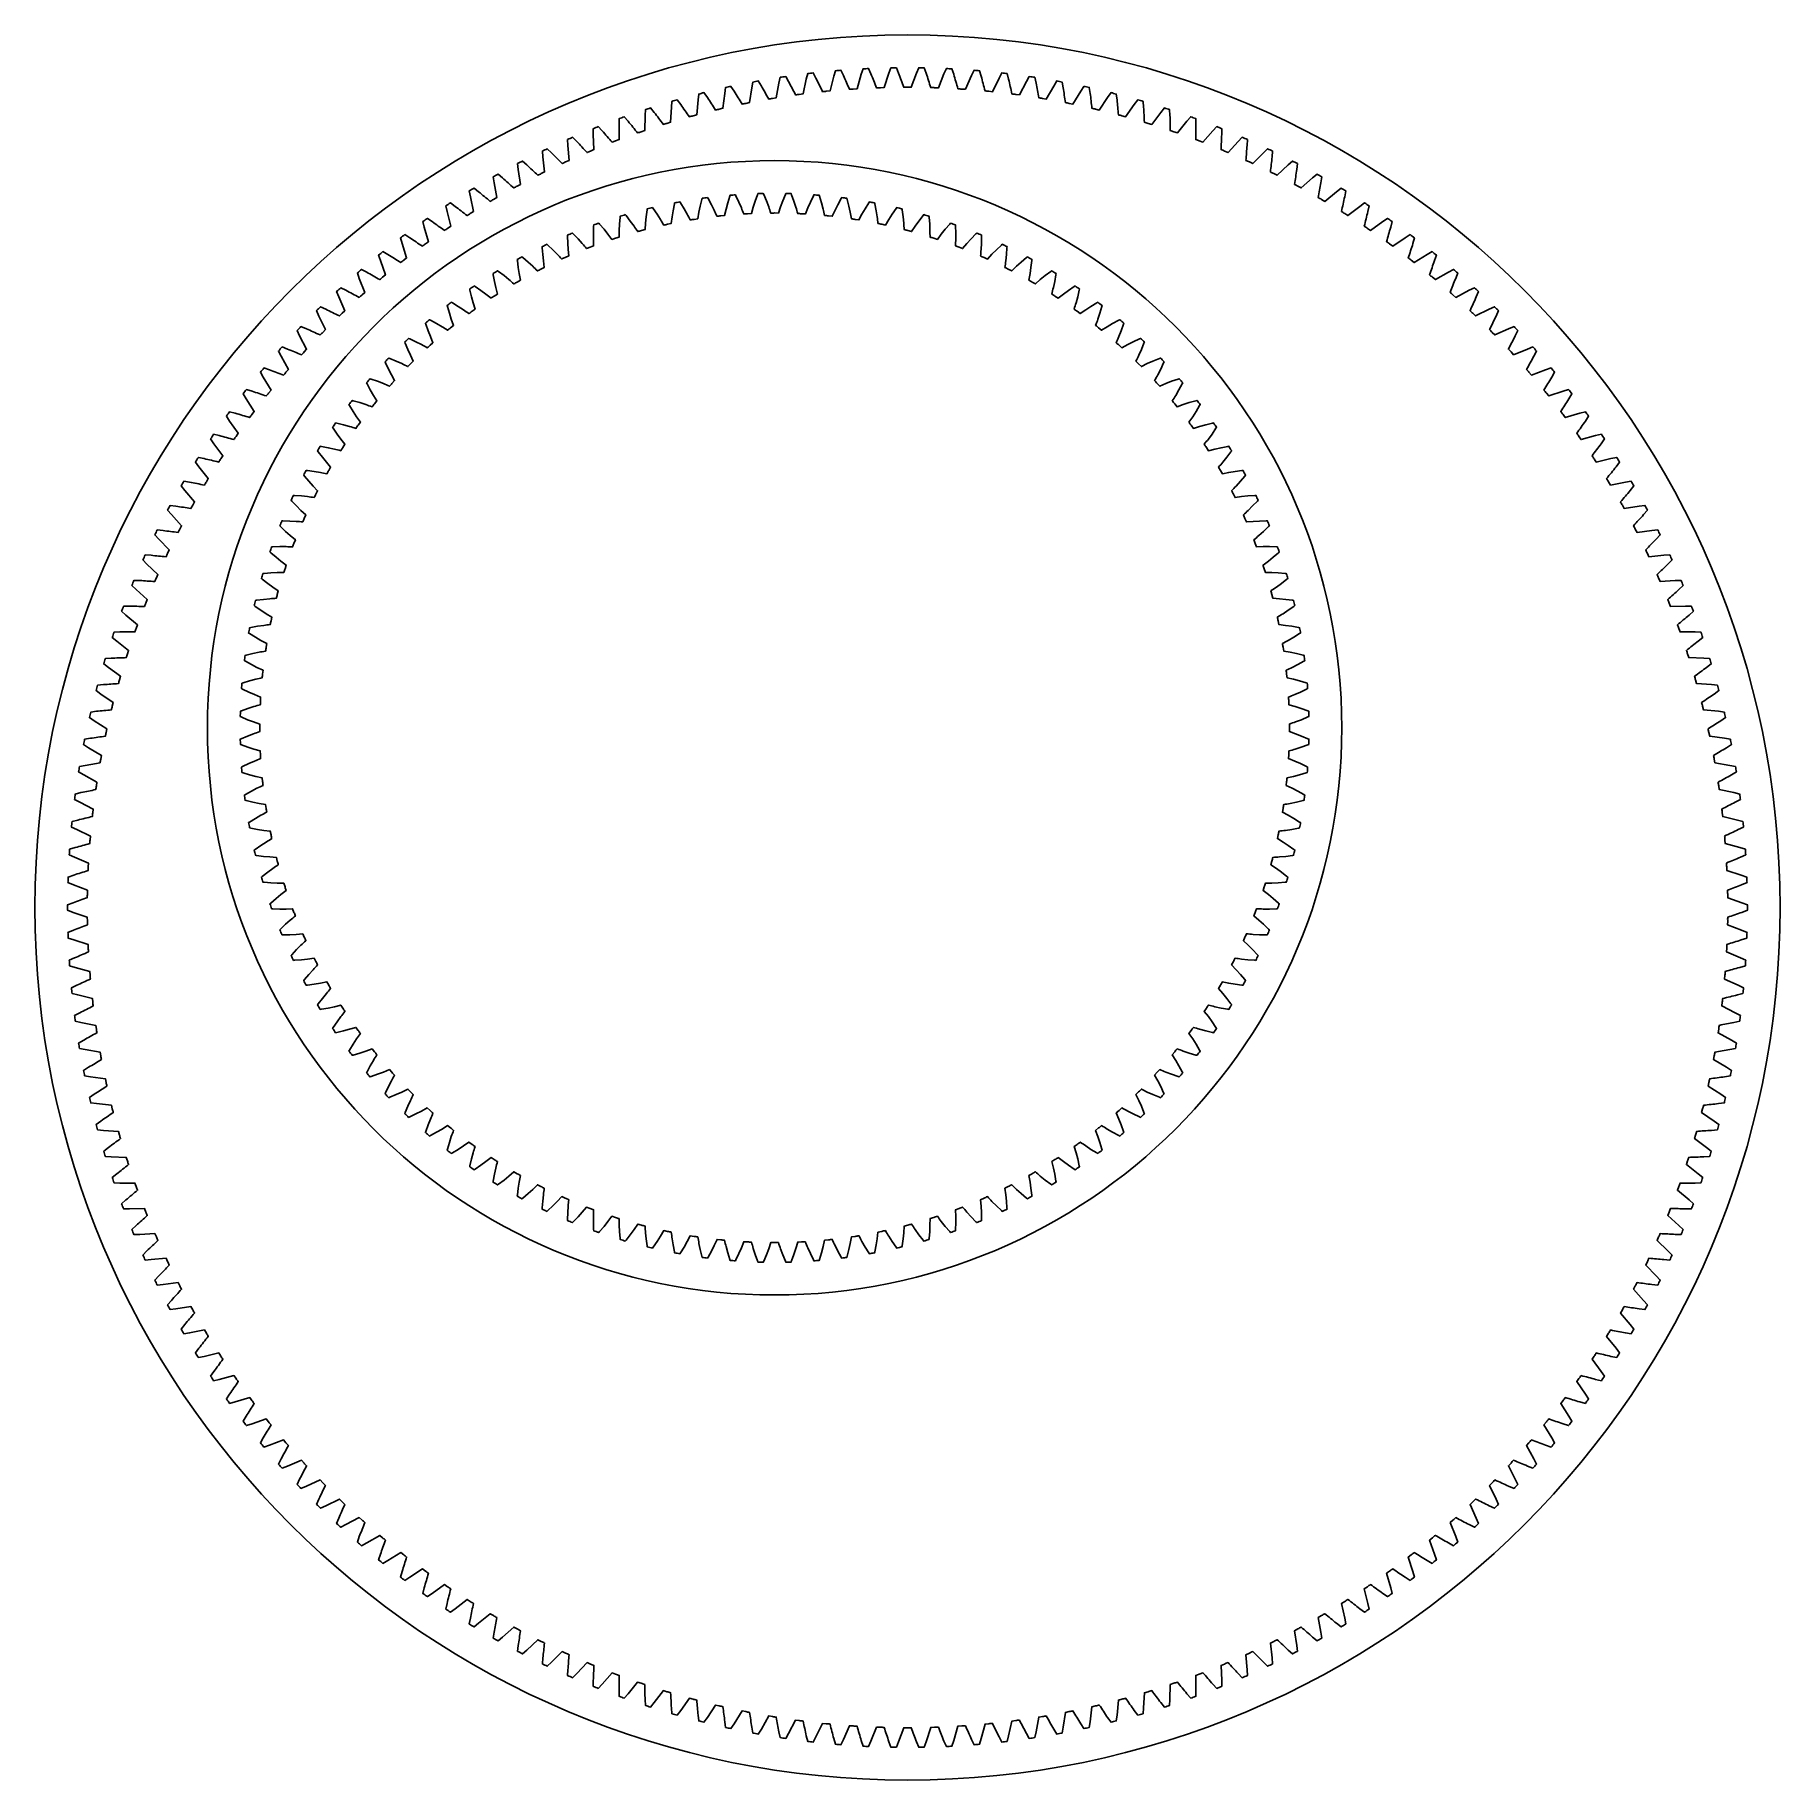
# Model space of a CAD drawing. Header units: inches. Extents: x 2 to 202, y 2 to 202.
import ezdxf

# ---------------------------------------------------------------- set-up
doc = ezdxf.new("R2010")
doc.units = ezdxf.units.IN
doc.header["$MEASUREMENT"] = 0

msp = doc.modelspace()

# ---------------------------------------------------------------- linework, layer by layer
for points in [[(100.14, 197.79, 0.001625), (100.77, 197.8), (101.02, 197.18, 0.001149), (101.62, 195.56, 0.001149), (102.05, 195.56), (102.48, 195.56), (103.07, 197.18), (103.33, 197.8), (103.33, 197.8, 0.001625), (103.95, 197.79), (104.19, 197.16, 0.001149), (104.72, 195.52, 0.001149), (105.16, 195.51), (105.59, 195.49), (106.23, 197.09), (106.51, 197.7), (106.51, 197.7, 0.001625), (107.13, 197.67), (107.34, 197.04, 0.001149), (107.83, 195.38, 0.001149), (108.26, 195.35), (108.69, 195.32), (109.39, 196.9), (109.68, 197.5), (109.68, 197.5, 0.001625), (110.31, 197.45), (110.5, 196.81, 0.001149), (110.93, 195.14, 0.001149), (111.36, 195.1), (111.79, 195.05), (112.54, 196.61), (112.85, 197.2), (112.85, 197.2, 0.001625), (113.47, 197.13), (113.64, 196.48, 0.001149), (114.02, 194.79, 0.001149), (114.45, 194.74), (114.87, 194.68), (115.68, 196.21), (116.01, 196.79), (116.01, 196.79, 0.001625), (116.63, 196.7), (116.78, 196.04, 0.001149), (117.09, 194.35, 0.001149), (117.52, 194.28), (117.95, 194.2), (118.8, 195.7), (119.15, 196.28), (119.15, 196.28, 0.001625), (119.77, 196.16), (119.89, 195.5, 0.001149), (120.15, 193.8, 0.001149), (120.58, 193.71), (121, 193.63), (121.9, 195.1), (122.27, 195.66), (122.27, 195.66, 0.001625), (122.88, 195.53), (122.99, 194.86, 0.001149), (123.19, 193.15, 0.001149), (123.61, 193.05), (124.03, 192.95), (124.98, 194.39), (125.37, 194.94), (125.37, 194.94, 0.001625), (125.98, 194.78), (126.06, 194.12, 0.001149), (126.21, 192.4, 0.001149), (126.63, 192.29), (127.04, 192.17), (128.04, 193.58), (128.45, 194.12), (128.45, 194.12, 0.001625), (129.05, 193.94), (129.11, 193.27, 0.001149), (129.2, 191.55, 0.001149), (129.61, 191.42), (130.03, 191.3), (131.07, 192.67), (131.49, 193.19), (131.49, 193.19, 0.001625), (132.09, 193), (132.13, 192.33, 0.001149), (132.16, 190.6, 0.001149), (132.57, 190.46), (132.98, 190.32), (134.07, 191.66), (134.51, 192.17), (134.51, 192.17, 0.001625), (135.1, 191.96), (135.11, 191.29, 0.001149), (135.09, 189.56, 0.001149), (135.49, 189.41), (135.9, 189.25), (137.03, 190.56), (137.49, 191.05), (137.49, 191.05, 0.001625), (138.07, 190.81), (138.06, 190.14, 0.001149), (137.98, 188.42, 0.001149), (138.38, 188.25), (138.78, 188.08), (139.95, 189.35), (140.42, 189.83), (140.42, 189.83, 0.001625), (141, 189.57), (140.97, 188.9, 0.001149), (140.83, 187.18, 0.001149), (141.23, 187), (141.62, 186.82), (142.83, 188.05), (143.32, 188.51), (143.32, 188.51, 0.001625), (143.89, 188.24), (143.84, 187.57, 0.001149), (143.64, 185.85, 0.001149), (144.03, 185.66), (144.42, 185.47), (145.67, 186.65), (146.17, 187.1), (146.17, 187.1, 0.001625), (146.73, 186.81), (146.66, 186.14, 0.001149), (146.41, 184.43, 0.001149), (146.79, 184.23), (147.17, 184.02), (148.46, 185.16), (148.98, 185.59), (148.98, 185.59, 0.001625), (149.52, 185.28), (149.43, 184.62, 0.001149), (149.12, 182.92, 0.001149), (149.5, 182.7), (149.87, 182.48), (151.2, 183.58), (151.73, 183.99), (151.73, 183.99, 0.001625), (152.27, 183.67), (152.15, 183.01, 0.001149), (151.79, 181.32, 0.001149), (152.15, 181.09), (152.52, 180.86), (153.88, 181.91), (154.43, 182.31), (154.43, 182.31, 0.001625), (154.95, 181.96), (154.81, 181.31, 0.001149), (154.4, 179.63, 0.001149), (154.76, 179.39), (155.11, 179.15), (156.51, 180.16), (157.07, 180.53), (157.07, 180.53, 0.001625), (157.58, 180.17), (157.42, 179.52, 0.001149), (156.95, 177.86, 0.001149), (157.3, 177.61), (157.65, 177.35), (159.08, 178.31), (159.65, 178.67), (159.65, 178.67, 0.001625), (160.15, 178.29), (159.97, 177.64, 0.001149), (159.44, 176, 0.001149), (159.78, 175.74), (160.12, 175.47), (161.59, 176.39), (162.17, 176.72), (162.17, 176.72, 0.001625), (162.66, 176.33), (162.45, 175.69, 0.001149), (161.87, 174.06, 0.001149), (162.21, 173.79), (162.54, 173.51), (164.03, 174.38), (164.62, 174.69), (164.62, 174.69, 0.001625), (165.1, 174.28), (164.87, 173.65, 0.001149), (164.24, 172.05, 0.001149), (164.56, 171.76), (164.88, 171.47), (166.4, 172.29), (167.01, 172.58), (167.01, 172.58, 0.001625), (167.47, 172.16), (167.22, 171.53, 0.001149), (166.53, 169.95, 0.001149), (166.85, 169.65), (167.16, 169.35), (168.71, 170.12), (169.32, 170.4), (169.32, 170.4, 0.001625), (169.76, 169.96), (169.5, 169.34, 0.001149), (168.76, 167.78, 0.001149), (169.06, 167.47), (169.37, 167.17), (170.94, 167.88), (171.56, 168.13), (171.56, 168.13, 0.001625), (171.99, 167.68), (171.7, 167.07, 0.001149), (170.91, 165.54, 0.001149), (171.21, 165.22), (171.5, 164.9), (173.09, 165.56), (173.72, 165.8), (173.72, 165.8, 0.001625), (174.14, 165.33), (173.83, 164.73, 0.001149), (172.99, 163.23, 0.001149), (173.27, 162.9), (173.55, 162.57), (175.17, 163.18), (175.81, 163.39), (175.81, 163.39, 0.001625), (176.21, 162.91), (175.88, 162.33, 0.001149), (174.99, 160.85, 0.001149), (175.26, 160.51), (175.53, 160.18), (177.17, 160.73), (177.81, 160.92), (177.81, 160.92, 0.001625), (178.19, 160.43), (177.85, 159.85, 0.001149), (176.91, 158.4, 0.001149), (177.17, 158.06), (177.43, 157.71), (179.08, 158.21), (179.73, 158.38), (179.73, 158.38, 0.001625), (180.1, 157.88), (179.74, 157.31, 0.001149), (178.75, 155.9, 0.001149), (179, 155.54), (179.25, 155.19), (180.91, 155.64), (181.57, 155.79), (181.57, 155.79, 0.001625), (181.92, 155.27), (181.54, 154.71, 0.001149), (180.5, 153.33, 0.001149), (180.74, 152.97), (180.98, 152.61), (182.66, 153), (183.32, 153.13), (183.32, 153.13, 0.001625), (183.65, 152.6), (183.25, 152.06, 0.001149), (182.17, 150.71, 0.001149), (182.4, 150.34), (182.62, 149.97), (184.32, 150.3), (184.98, 150.41), (184.98, 150.41, 0.001625), (185.29, 149.87), (184.88, 149.35, 0.001149), (183.76, 148.03, 0.001149), (183.97, 147.66), (184.18, 147.28), (185.88, 147.56), (186.55, 147.64), (186.55, 147.64, 0.001625), (186.85, 147.09), (186.41, 146.58, 0.001149), (185.25, 145.31, 0.001149), (185.45, 144.92), (185.65, 144.54), (187.36, 144.76), (188.03, 144.82), (188.03, 144.82, 0.001625), (188.31, 144.26), (187.85, 143.77, 0.001149), (186.65, 142.53, 0.001149), (186.84, 142.14), (187.02, 141.75), (188.74, 141.92), (189.41, 141.96), (189.41, 141.96, 0.001625), (189.67, 141.39), (189.2, 140.91, 0.001149), (187.96, 139.71, 0.001149), (188.13, 139.32), (188.3, 138.92), (190.03, 139.03), (190.7, 139.05), (190.7, 139.05, 0.001625), (190.94, 138.47), (190.46, 138, 0.001149), (189.17, 136.85, 0.001149), (189.33, 136.45), (189.49, 136.05), (191.22, 136.1), (191.89, 136.09), (191.89, 136.09, 0.001625), (192.11, 135.51), (191.61, 135.06, 0.001149), (190.29, 133.95, 0.001149), (190.44, 133.55), (190.58, 133.14), (192.31, 133.13), (192.98, 133.11), (192.98, 133.11, 0.001625), (193.18, 132.51), (192.67, 132.08, 0.001149), (191.31, 131.02, 0.001149), (191.45, 130.61), (191.58, 130.19), (193.3, 130.13), (193.97, 130.08), (193.97, 130.08, 0.001625), (194.16, 129.48), (193.63, 129.07, 0.001149), (192.24, 128.05, 0.001149), (192.36, 127.63), (192.48, 127.22), (194.2, 127.1), (194.87, 127.03), (194.87, 127.03, 0.001625), (195.03, 126.42), (194.49, 126.02, 0.001149), (193.06, 125.05, 0.001149), (193.17, 124.63), (193.28, 124.21), (194.99, 124.04), (195.66, 123.94), (195.66, 123.94, 0.001625), (195.8, 123.33), (195.25, 122.95, 0.001149), (193.79, 122.03, 0.001149), (193.88, 121.61), (193.98, 121.19), (195.69, 120.95), (196.35, 120.84), (196.35, 120.84, 0.001625), (196.47, 120.22), (195.91, 119.86, 0.001149), (194.42, 118.98, 0.001149), (194.5, 118.56), (194.57, 118.14), (196.28, 117.84), (196.93, 117.71), (196.93, 117.71, 0.001625), (197.04, 117.09), (196.46, 116.75, 0.001149), (194.94, 115.92, 0.001149), (195.01, 115.49), (195.07, 115.07), (196.76, 114.72), (197.42, 114.56), (197.42, 114.56, 0.001625), (197.5, 113.94), (196.91, 113.62, 0.001149), (195.37, 112.84, 0.001149), (195.42, 112.41), (195.47, 111.98), (197.15, 111.58), (197.79, 111.4), (197.79, 111.4, 0.001625), (197.86, 110.78), (197.26, 110.48, 0.001149), (195.69, 109.75, 0.001149), (195.73, 109.32), (195.76, 108.89), (197.43, 108.43), (198.07, 108.23), (198.07, 108.23, 0.001625), (198.11, 107.61), (197.5, 107.32, 0.001149), (195.91, 106.65, 0.001149), (195.93, 106.22), (195.95, 105.79), (197.6, 105.27), (198.23, 105.05), (198.23, 105.05, 0.001625), (198.26, 104.43), (197.64, 104.16, 0.001149), (196.03, 103.54, 0.001149), (196.04, 103.11), (196.04, 102.68), (197.67, 102.11), (198.3, 101.87), (198.3, 101.87, 0.001625), (198.3, 101.24), (197.67, 101, 0.001149), (196.04, 100.44, 0.001149), (196.04, 100), (196.03, 99.57), (197.64, 98.95), (198.26, 98.69), (198.26, 98.69, 0.001625), (198.23, 98.06), (197.6, 97.84, 0.001149), (195.95, 97.33, 0.001149), (195.93, 96.9), (195.91, 96.47), (197.5, 95.79), (198.11, 95.51), (198.11, 95.51, 0.001625), (198.07, 94.88), (197.43, 94.68, 0.001149), (195.76, 94.23, 0.001149), (195.73, 93.79), (195.69, 93.36), (197.26, 92.64), (197.86, 92.34), (197.86, 92.34, 0.001625), (197.79, 91.71), (197.15, 91.53, 0.001149), (195.47, 91.13, 0.001149), (195.42, 90.7), (195.37, 90.27), (196.91, 89.5), (197.5, 89.17), (197.5, 89.17, 0.001625), (197.42, 88.55), (196.76, 88.39, 0.001149), (195.07, 88.05, 0.001149), (195.01, 87.62), (194.94, 87.19), (196.46, 86.37), (197.04, 86.02), (197.04, 86.02, 0.001625), (196.93, 85.41), (196.28, 85.27, 0.001149), (194.57, 84.98, 0.001149), (194.5, 84.55), (194.42, 84.13), (195.91, 83.25), (196.47, 82.89), (196.47, 82.89, 0.001625), (196.35, 82.28), (195.69, 82.16, 0.001149), (193.98, 81.93, 0.001149), (193.88, 81.51), (193.79, 81.09), (195.25, 80.16), (195.8, 79.78), (195.8, 79.78, 0.001625), (195.66, 79.17), (194.99, 79.08, 0.001149), (193.28, 78.9, 0.001149), (193.17, 78.48), (193.06, 78.06), (194.49, 77.09), (195.03, 76.69), (195.03, 76.69, 0.001625), (194.87, 76.09), (194.2, 76.02, 0.001149), (192.48, 75.9, 0.001149), (192.36, 75.48), (192.24, 75.07), (193.63, 74.05), (194.16, 73.63), (194.16, 73.63, 0.001625), (193.97, 73.03), (193.3, 72.98, 0.001149), (191.58, 72.92, 0.001149), (191.45, 72.51), (191.31, 72.1), (192.67, 71.03), (193.18, 70.6), (193.18, 70.6, 0.001625), (192.98, 70.01), (192.31, 69.98, 0.001149), (190.58, 69.98, 0.001149), (190.44, 69.57), (190.29, 69.16), (191.61, 68.05), (192.11, 67.6), (192.11, 67.6, 0.001625), (191.89, 67.02), (191.22, 67.02, 0.001149), (189.49, 67.07, 0.001149), (189.33, 66.66), (189.17, 66.26), (190.46, 65.11), (190.94, 64.65), (190.94, 64.65, 0.001625), (190.7, 64.07), (190.03, 64.09, 0.001149), (188.3, 64.19, 0.001149), (188.13, 63.8), (187.96, 63.4), (189.2, 62.21), (189.67, 61.73), (189.67, 61.73, 0.001625), (189.41, 61.16), (188.74, 61.2, 0.001149), (187.02, 61.36, 0.001149), (186.84, 60.97), (186.65, 60.58), (187.85, 59.35), (188.31, 58.85), (188.31, 58.85, 0.001625), (188.03, 58.29), (187.36, 58.35, 0.001149), (185.65, 58.57, 0.001149), (185.45, 58.19), (185.25, 57.81), (186.41, 56.53), (186.85, 56.02), (186.85, 56.02, 0.001625), (186.55, 55.47), (185.88, 55.56, 0.001149), (184.18, 55.83, 0.001149), (183.97, 55.46), (183.76, 55.08), (184.88, 53.77), (185.29, 53.24), (185.29, 53.24, 0.001625), (184.98, 52.7), (184.32, 52.81, 0.001149), (182.62, 53.14, 0.001149), (182.4, 52.77), (182.17, 52.41), (183.25, 51.06), (183.65, 50.52), (183.65, 50.52, 0.001625), (183.32, 49.99), (182.66, 50.12, 0.001149), (180.98, 50.51, 0.001149), (180.74, 50.14), (180.5, 49.78), (181.54, 48.4), (181.92, 47.85), (181.92, 47.85, 0.001625), (181.57, 47.33), (180.91, 47.48, 0.001149), (179.25, 47.92, 0.001149), (179, 47.57), (178.75, 47.22), (179.74, 45.8), (180.1, 45.24), (180.1, 45.24, 0.001625), (179.73, 44.73), (179.08, 44.9, 0.001149), (177.43, 45.4, 0.001149), (177.17, 45.06), (176.91, 44.71), (177.85, 43.26), (178.19, 42.69), (178.19, 42.69, 0.001625), (177.81, 42.19), (177.17, 42.39, 0.001149), (175.53, 42.94, 0.001149), (175.26, 42.6), (174.99, 42.27), (175.88, 40.79), (176.21, 40.2), (176.21, 40.2, 0.001625), (175.81, 39.72), (175.17, 39.93, 0.001149), (173.55, 40.54, 0.001149), (173.27, 40.21), (172.99, 39.89), (173.83, 38.38), (174.14, 37.78), (174.14, 37.78, 0.001625), (173.72, 37.32), (173.09, 37.55, 0.001149), (171.5, 38.21, 0.001149), (171.21, 37.89), (170.91, 37.58), (171.7, 36.04), (171.99, 35.43), (171.99, 35.43, 0.001625), (171.56, 34.98), (170.94, 35.24, 0.001149), (169.37, 35.95, 0.001149), (169.06, 35.64), (168.76, 35.33), (169.5, 33.77), (169.76, 33.16), (169.76, 33.16, 0.001625), (169.32, 32.72), (168.71, 32.99, 0.001149), (167.16, 33.76, 0.001149), (166.85, 33.46), (166.53, 33.16), (167.22, 31.58), (167.47, 30.96), (167.47, 30.96, 0.001625), (167.01, 30.53), (166.4, 30.83, 0.001149), (164.88, 31.64, 0.001149), (164.56, 31.36), (164.24, 31.07), (164.87, 29.46), (165.1, 28.83), (165.1, 28.83, 0.001625), (164.62, 28.42), (164.03, 28.74, 0.001149), (162.54, 29.6, 0.001149), (162.21, 29.33), (161.87, 29.05), (162.45, 27.43), (162.66, 26.79), (162.66, 26.79, 0.001625), (162.17, 26.39), (161.59, 26.73, 0.001149), (160.12, 27.64, 0.001149), (159.78, 27.38), (159.44, 27.11), (159.97, 25.47), (160.15, 24.82), (160.15, 24.82, 0.001625), (159.65, 24.45), (159.08, 24.8, 0.001149), (157.65, 25.76, 0.001149), (157.3, 25.51), (156.95, 25.26), (157.42, 23.6), (157.58, 22.94), (157.58, 22.94, 0.001625), (157.07, 22.59), (156.51, 22.96, 0.001149), (155.11, 23.97, 0.001149), (154.76, 23.72), (154.4, 23.48), (154.81, 21.81), (154.95, 21.15), (154.95, 21.15, 0.001625), (154.43, 20.81), (153.88, 21.2, 0.001149), (152.52, 22.26, 0.001149), (152.15, 22.02), (151.79, 21.8), (152.15, 20.11), (152.27, 19.45), (152.27, 19.45, 0.001625), (151.73, 19.12), (151.2, 19.53, 0.001149), (149.87, 20.63, 0.001149), (149.5, 20.41), (149.12, 20.19), (149.43, 18.5), (149.52, 17.83), (149.52, 17.83, 0.001625), (148.98, 17.52), (148.46, 17.95, 0.001149), (147.17, 19.09, 0.001149), (146.79, 18.89), (146.41, 18.68), (146.66, 16.97), (146.73, 16.31), (146.73, 16.31, 0.001625), (146.17, 16.02), (145.67, 16.46, 0.001149), (144.42, 17.65, 0.001149), (144.03, 17.45), (143.64, 17.26), (143.84, 15.55), (143.89, 14.88), (143.89, 14.88, 0.001625), (143.32, 14.61), (142.83, 15.07, 0.001149), (141.62, 16.29, 0.001149), (141.23, 16.11), (140.83, 15.93), (140.97, 14.21), (141, 13.54), (141, 13.54, 0.001625), (140.42, 13.29), (139.95, 13.76, 0.001149), (138.78, 15.03, 0.001149), (138.38, 14.86), (137.98, 14.7), (138.06, 12.97), (138.07, 12.3), (138.07, 12.3, 0.001625), (137.49, 12.07), (137.03, 12.56, 0.001149), (135.9, 13.86, 0.001149), (135.49, 13.71), (135.09, 13.56), (135.11, 11.83), (135.1, 11.16), (135.1, 11.16, 0.001625), (134.51, 10.95), (134.07, 11.45, 0.001149), (132.98, 12.79, 0.001149), (132.57, 12.65), (132.16, 12.51), (132.13, 10.79), (132.09, 10.12), (132.09, 10.12, 0.001625), (131.49, 9.92), (131.07, 10.44, 0.001149), (130.03, 11.82, 0.001149), (129.61, 11.69), (129.2, 11.56), (129.11, 9.84), (129.05, 9.17), (129.05, 9.17, 0.001625), (128.45, 9), (128.04, 9.53, 0.001149), (127.04, 10.94, 0.001149), (126.63, 10.83), (126.21, 10.72), (126.06, 9), (125.98, 8.33), (125.98, 8.33, 0.001625), (125.37, 8.18), (124.98, 8.72, 0.001149), (124.03, 10.16, 0.001149), (123.61, 10.06), (123.19, 9.97), (122.99, 8.25), (122.88, 7.59), (122.88, 7.59, 0.001625), (122.27, 7.46), (121.9, 8.02, 0.001149), (121, 9.49, 0.001149), (120.58, 9.4), (120.15, 9.32), (119.89, 7.61), (119.77, 6.95), (119.77, 6.95, 0.001625), (119.15, 6.84), (118.8, 7.41, 0.001149), (117.95, 8.91, 0.001149), (117.52, 8.84), (117.09, 8.77), (116.78, 7.07), (116.63, 6.42), (116.63, 6.42, 0.001625), (116.01, 6.33), (115.68, 6.91, 0.001149), (114.87, 8.44, 0.001149), (114.45, 8.38), (114.02, 8.32), (113.64, 6.64), (113.47, 5.99), (113.47, 5.99, 0.001625), (112.85, 5.92), (112.54, 6.51, 0.001149), (111.79, 8.06, 0.001149), (111.36, 8.02), (110.93, 7.98), (110.5, 6.31), (110.31, 5.66), (110.31, 5.66, 0.001625), (109.68, 5.61), (109.39, 6.21, 0.001149), (108.69, 7.79, 0.001149), (108.26, 7.76), (107.83, 7.74), (107.34, 6.08), (107.13, 5.44), (107.13, 5.44, 0.001625), (106.51, 5.41), (106.23, 6.02, 0.001149), (105.59, 7.62, 0.001149), (105.16, 7.61), (104.72, 7.6), (104.19, 5.96), (103.95, 5.33), (103.95, 5.33, 0.001625), (103.33, 5.32), (103.07, 5.94, 0.001149), (102.48, 7.56, 0.001149), (102.05, 7.56), (101.62, 7.56), (101.02, 5.94), (100.77, 5.32), (100.77, 5.32, 0.001625), (100.14, 5.33), (99.91, 5.96, 0.001149), (99.37, 7.6, 0.001149), (98.94, 7.61), (98.51, 7.62), (97.86, 6.02), (97.59, 5.41), (97.59, 5.41, 0.001625), (96.96, 5.44), (96.75, 6.08, 0.001149), (96.27, 7.74, 0.001149), (95.84, 7.76), (95.4, 7.79), (94.71, 6.21), (94.41, 5.61), (94.41, 5.61, 0.001625), (93.79, 5.66), (93.6, 6.31, 0.001149), (93.17, 7.98, 0.001149), (92.74, 8.02), (92.31, 8.06), (91.56, 6.51), (91.24, 5.92), (91.24, 5.92, 0.001625), (90.62, 5.99), (90.45, 6.64, 0.001149), (90.08, 8.32, 0.001149), (89.65, 8.38), (89.22, 8.44), (88.42, 6.91), (88.09, 6.33), (88.09, 6.33, 0.001625), (87.47, 6.42), (87.32, 7.07, 0.001149), (87, 8.77, 0.001149), (86.58, 8.84), (86.15, 8.91), (85.3, 7.41), (84.95, 6.84), (84.95, 6.84, 0.001625), (84.33, 6.95), (84.21, 7.61, 0.001149), (83.94, 9.32, 0.001149), (83.52, 9.4), (83.1, 9.49), (82.19, 8.02), (81.82, 7.46), (81.82, 7.46, 0.001625), (81.21, 7.59), (81.11, 8.25, 0.001149), (80.9, 9.97, 0.001149), (80.48, 10.06), (80.06, 10.16), (79.11, 8.72), (78.72, 8.18), (78.72, 8.18, 0.001625), (78.12, 8.33), (78.04, 9, 0.001149), (77.89, 10.72, 0.001149), (77.47, 10.83), (77.05, 10.94), (76.06, 9.53), (75.65, 9), (75.65, 9, 0.001625), (75.05, 9.17), (74.99, 9.84, 0.001149), (74.9, 11.56, 0.001149), (74.48, 11.69), (74.07, 11.82), (73.03, 10.44), (72.6, 9.92), (72.6, 9.92, 0.001625), (72.01, 10.12), (71.97, 10.79, 0.001149), (71.94, 12.51, 0.001149), (71.53, 12.65), (71.12, 12.79), (70.03, 11.45), (69.59, 10.95), (69.59, 10.95, 0.001625), (69, 11.16), (68.99, 11.83, 0.001149), (69.01, 13.56, 0.001149), (68.6, 13.71), (68.2, 13.86), (67.07, 12.56), (66.61, 12.07), (66.61, 12.07, 0.001625), (66.03, 12.3), (66.04, 12.97, 0.001149), (66.12, 14.7, 0.001149), (65.72, 14.86), (65.32, 15.03), (64.15, 13.76), (63.67, 13.29), (63.67, 13.29, 0.001625), (63.1, 13.54), (63.13, 14.21, 0.001149), (63.26, 15.93, 0.001149), (62.87, 16.11), (62.48, 16.29), (61.26, 15.07), (60.77, 14.61), (60.77, 14.61, 0.001625), (60.21, 14.88), (60.26, 15.55, 0.001149), (60.45, 17.26, 0.001149), (60.07, 17.45), (59.68, 17.65), (58.43, 16.46), (57.92, 16.02), (57.92, 16.02, 0.001625), (57.37, 16.31), (57.44, 16.97, 0.001149), (57.69, 18.68, 0.001149), (57.31, 18.89), (56.93, 19.09), (55.64, 17.95), (55.12, 17.52), (55.12, 17.52, 0.001625), (54.57, 17.83), (54.67, 18.5, 0.001149), (54.97, 20.19, 0.001149), (54.6, 20.41), (54.23, 20.63), (52.9, 19.53), (52.37, 19.12), (52.37, 19.12, 0.001625), (51.83, 19.45), (51.95, 20.11, 0.001149), (52.31, 21.8, 0.001149), (51.94, 22.02), (51.58, 22.26), (50.21, 21.2), (49.67, 20.81), (49.67, 20.81, 0.001625), (49.14, 21.15), (49.28, 21.81, 0.001149), (49.7, 23.48, 0.001149), (49.34, 23.72), (48.98, 23.97), (47.58, 22.96), (47.03, 22.59), (47.03, 22.59, 0.001625), (46.51, 22.94), (46.67, 23.6, 0.001149), (47.15, 25.26, 0.001149), (46.8, 25.51), (46.45, 25.76), (45.01, 24.8), (44.44, 24.45), (44.44, 24.45, 0.001625), (43.94, 24.82), (44.13, 25.47, 0.001149), (44.65, 27.11, 0.001149), (44.31, 27.38), (43.97, 27.64), (42.51, 26.73), (41.93, 26.39), (41.93, 26.39, 0.001625), (41.44, 26.79), (41.64, 27.43, 0.001149), (42.22, 29.05, 0.001149), (41.89, 29.33), (41.56, 29.6), (40.07, 28.74), (39.47, 28.42), (39.47, 28.42, 0.001625), (39, 28.83), (39.22, 29.46, 0.001149), (39.86, 31.07, 0.001149), (39.54, 31.36), (39.21, 31.64), (37.69, 30.83), (37.09, 30.53), (37.09, 30.53, 0.001625), (36.63, 30.96), (36.87, 31.58, 0.001149), (37.56, 33.16, 0.001149), (37.25, 33.46), (36.94, 33.76), (35.39, 32.99), (34.78, 32.72), (34.78, 32.72, 0.001625), (34.33, 33.16), (34.6, 33.77, 0.001149), (35.34, 35.33, 0.001149), (35.03, 35.64), (34.73, 35.95), (33.16, 35.24), (32.54, 34.98), (32.54, 34.98, 0.001625), (32.11, 35.43), (32.39, 36.04, 0.001149), (33.18, 37.58, 0.001149), (32.89, 37.89), (32.6, 38.21), (31, 37.55), (30.38, 37.32), (30.38, 37.32, 0.001625), (29.96, 37.78), (30.26, 38.38, 0.001149), (31.11, 39.89, 0.001149), (30.82, 40.21), (30.54, 40.54), (28.93, 39.93), (28.29, 39.72), (28.29, 39.72, 0.001625), (27.89, 40.2), (28.22, 40.79, 0.001149), (29.11, 42.27, 0.001149), (28.83, 42.6), (28.56, 42.94), (26.93, 42.39), (26.29, 42.19), (26.29, 42.19, 0.001625), (25.9, 42.69), (26.25, 43.26, 0.001149), (27.18, 44.71, 0.001149), (26.92, 45.06), (26.67, 45.4), (25.01, 44.9), (24.36, 44.73), (24.36, 44.73, 0.001625), (24, 45.24), (24.36, 45.8, 0.001149), (25.35, 47.22, 0.001149), (25.1, 47.57), (24.85, 47.92), (23.18, 47.48), (22.53, 47.33), (22.53, 47.33, 0.001625), (22.18, 47.85), (22.56, 48.4, 0.001149), (23.59, 49.78, 0.001149), (23.35, 50.14), (23.12, 50.51), (21.44, 50.12), (20.78, 49.99), (20.78, 49.99, 0.001625), (20.45, 50.52), (20.85, 51.06, 0.001149), (21.92, 52.41, 0.001149), (21.7, 52.77), (21.47, 53.14), (19.78, 52.81), (19.12, 52.7), (19.12, 52.7, 0.001625), (18.8, 53.24), (19.22, 53.77, 0.001149), (20.34, 55.08, 0.001149), (20.13, 55.46), (19.92, 55.83), (18.21, 55.56), (17.55, 55.47), (17.55, 55.47, 0.001625), (17.25, 56.02), (17.69, 56.53, 0.001149), (18.85, 57.81, 0.001149), (18.65, 58.19), (18.45, 58.57), (16.74, 58.35), (16.07, 58.29), (16.07, 58.29, 0.001625), (15.79, 58.85), (16.24, 59.35, 0.001149), (17.45, 60.58, 0.001149), (17.26, 60.97), (17.08, 61.36), (15.36, 61.2), (14.69, 61.16), (14.69, 61.16, 0.001625), (14.43, 61.73), (14.89, 62.21, 0.001149), (16.14, 63.4, 0.001149), (15.97, 63.8), (15.79, 64.19), (14.07, 64.09), (13.4, 64.07), (13.4, 64.07, 0.001625), (13.16, 64.65), (13.64, 65.11, 0.001149), (14.93, 66.26, 0.001149), (14.76, 66.66), (14.6, 67.07), (12.88, 67.02), (12.21, 67.02), (12.21, 67.02, 0.001625), (11.99, 67.6), (12.48, 68.05, 0.001149), (13.81, 69.16, 0.001149), (13.66, 69.57), (13.51, 69.98), (11.79, 69.98), (11.12, 70.01), (11.12, 70.01, 0.001625), (10.91, 70.6), (11.43, 71.03, 0.001149), (12.78, 72.1, 0.001149), (12.65, 72.51), (12.52, 72.92), (10.79, 72.98), (10.12, 73.03), (10.12, 73.03, 0.001625), (9.94, 73.63), (10.47, 74.05, 0.001149), (11.86, 75.07, 0.001149), (11.74, 75.48), (11.62, 75.9), (9.9, 76.02), (9.23, 76.09), (9.23, 76.09, 0.001625), (9.07, 76.69), (9.61, 77.09, 0.001149), (11.03, 78.06, 0.001149), (10.92, 78.48), (10.82, 78.9), (9.1, 79.08), (8.44, 79.17), (8.44, 79.17, 0.001625), (8.29, 79.78), (8.85, 80.16, 0.001149), (10.3, 81.09, 0.001149), (10.21, 81.51), (10.12, 81.93), (8.41, 82.16), (7.75, 82.28), (7.75, 82.28, 0.001625), (7.63, 82.89), (8.19, 83.25, 0.001149), (9.68, 84.13, 0.001149), (9.6, 84.55), (9.52, 84.98), (7.82, 85.27), (7.16, 85.41), (7.16, 85.41, 0.001625), (7.06, 86.02), (7.64, 86.37, 0.001149), (9.15, 87.19, 0.001149), (9.09, 87.62), (9.02, 88.05), (7.33, 88.39), (6.68, 88.55), (6.68, 88.55, 0.001625), (6.6, 89.17), (7.19, 89.5, 0.001149), (8.73, 90.27, 0.001149), (8.68, 90.7), (8.63, 91.13), (6.95, 91.53), (6.3, 91.71), (6.3, 91.71, 0.001625), (6.24, 92.34), (6.84, 92.64, 0.001149), (8.41, 93.36, 0.001149), (8.37, 93.79), (8.33, 94.23), (6.67, 94.68), (6.03, 94.88), (6.03, 94.88, 0.001625), (5.99, 95.51), (6.6, 95.79, 0.001149), (8.19, 96.47, 0.001149), (8.16, 96.9), (8.14, 97.33), (6.5, 97.84), (5.86, 98.06), (5.86, 98.06, 0.001625), (5.84, 98.69), (6.46, 98.95, 0.001149), (8.07, 99.57, 0.001149), (8.06, 100), (8.05, 100.44), (6.42, 101), (5.8, 101.24), (5.8, 101.24, 0.001625), (5.8, 101.87), (6.42, 102.11, 0.001149), (8.05, 102.68, 0.001149), (8.06, 103.11), (8.07, 103.54), (6.46, 104.16), (5.84, 104.43), (5.84, 104.43, 0.001625), (5.86, 105.05), (6.5, 105.27, 0.001149), (8.14, 105.79, 0.001149), (8.16, 106.22), (8.19, 106.65), (6.6, 107.32), (5.99, 107.61), (5.99, 107.61, 0.001625), (6.03, 108.23), (6.67, 108.43, 0.001149), (8.33, 108.89, 0.001149), (8.37, 109.32), (8.41, 109.75), (6.84, 110.48), (6.24, 110.78), (6.24, 110.78, 0.001625), (6.3, 111.4), (6.95, 111.58, 0.001149), (8.63, 111.98, 0.001149), (8.68, 112.41), (8.73, 112.84), (7.19, 113.62), (6.6, 113.94), (6.6, 113.94, 0.001625), (6.68, 114.56), (7.33, 114.72, 0.001149), (9.02, 115.07, 0.001149), (9.09, 115.49), (9.15, 115.92), (7.64, 116.75), (7.06, 117.09), (7.06, 117.09, 0.001625), (7.16, 117.71), (7.82, 117.84, 0.001149), (9.52, 118.14, 0.001149), (9.6, 118.56), (9.68, 118.98), (8.19, 119.86), (7.63, 120.22), (7.63, 120.22, 0.001625), (7.75, 120.84), (8.41, 120.95, 0.001149), (10.12, 121.19, 0.001149), (10.21, 121.61), (10.3, 122.03), (8.85, 122.95), (8.29, 123.33), (8.29, 123.33, 0.001625), (8.44, 123.94), (9.1, 124.04, 0.001149), (10.82, 124.21, 0.001149), (10.92, 124.63), (11.03, 125.05), (9.61, 126.02), (9.07, 126.42), (9.07, 126.42, 0.001625), (9.23, 127.03), (9.9, 127.1, 0.001149), (11.62, 127.22, 0.001149), (11.74, 127.63), (11.86, 128.05), (10.47, 129.07), (9.94, 129.48), (9.94, 129.48, 0.001625), (10.12, 130.08), (10.79, 130.13, 0.001149), (12.52, 130.19, 0.001149), (12.65, 130.61), (12.78, 131.02), (11.43, 132.08), (10.91, 132.51), (10.91, 132.51, 0.001625), (11.12, 133.11), (11.79, 133.13, 0.001149), (13.51, 133.14, 0.001149), (13.66, 133.55), (13.81, 133.95), (12.48, 135.06), (11.99, 135.51), (11.99, 135.51, 0.001625), (12.21, 136.09), (12.88, 136.1, 0.001149), (14.6, 136.05, 0.001149), (14.76, 136.45), (14.93, 136.85), (13.64, 138), (13.16, 138.47), (13.16, 138.47, 0.001625), (13.4, 139.05), (14.07, 139.03, 0.001149), (15.79, 138.92, 0.001149), (15.97, 139.32), (16.14, 139.71), (14.89, 140.91), (14.43, 141.39), (14.43, 141.39, 0.001625), (14.69, 141.96), (15.36, 141.92, 0.001149), (17.08, 141.75, 0.001149), (17.26, 142.14), (17.45, 142.53), (16.24, 143.77), (15.79, 144.26), (15.79, 144.26, 0.001625), (16.07, 144.82), (16.74, 144.76, 0.001149), (18.45, 144.54, 0.001149), (18.65, 144.92), (18.85, 145.31), (17.69, 146.58), (17.25, 147.09), (17.25, 147.09, 0.001625), (17.55, 147.64), (18.21, 147.56, 0.001149), (19.92, 147.28, 0.001149), (20.13, 147.66), (20.34, 148.03), (19.22, 149.35), (18.8, 149.87), (18.8, 149.87, 0.001625), (19.12, 150.41), (19.78, 150.3, 0.001149), (21.47, 149.97, 0.001149), (21.7, 150.34), (21.92, 150.71), (20.85, 152.06), (20.45, 152.6), (20.45, 152.6, 0.001625), (20.78, 153.13), (21.44, 153, 0.001149), (23.12, 152.61, 0.001149), (23.35, 152.97), (23.59, 153.33), (22.56, 154.71), (22.18, 155.27), (22.18, 155.27, 0.001625), (22.53, 155.79), (23.18, 155.64, 0.001149), (24.85, 155.19, 0.001149), (25.1, 155.54), (25.35, 155.9), (24.36, 157.31), (24, 157.88), (24, 157.88, 0.001625), (24.36, 158.38), (25.01, 158.21, 0.001149), (26.67, 157.71, 0.001149), (26.92, 158.06), (27.18, 158.4), (26.25, 159.85), (25.9, 160.43), (25.9, 160.43, 0.001625), (26.29, 160.92), (26.93, 160.73, 0.001149), (28.56, 160.18, 0.001149), (28.83, 160.51), (29.11, 160.85), (28.22, 162.33), (27.89, 162.91), (27.89, 162.91, 0.001625), (28.29, 163.39), (28.93, 163.18, 0.001149), (30.54, 162.57, 0.001149), (30.82, 162.9), (31.11, 163.23), (30.26, 164.73), (29.96, 165.33), (29.96, 165.33, 0.001625), (30.38, 165.8), (31, 165.56, 0.001149), (32.6, 164.9, 0.001149), (32.89, 165.22), (33.18, 165.54), (32.39, 167.07), (32.11, 167.68), (32.11, 167.68, 0.001625), (32.54, 168.13), (33.16, 167.88, 0.001149), (34.73, 167.17, 0.001149), (35.03, 167.47), (35.34, 167.78), (34.6, 169.34), (34.33, 169.96), (34.33, 169.96, 0.001625), (34.78, 170.4), (35.39, 170.12, 0.001149), (36.94, 169.35, 0.001149), (37.25, 169.65), (37.56, 169.95), (36.87, 171.53), (36.63, 172.16), (36.63, 172.16, 0.001625), (37.09, 172.58), (37.69, 172.29, 0.001149), (39.21, 171.47, 0.001149), (39.54, 171.76), (39.86, 172.05), (39.22, 173.65), (39, 174.28), (39, 174.28, 0.001625), (39.47, 174.69), (40.07, 174.38, 0.001149), (41.56, 173.51, 0.001149), (41.89, 173.79), (42.22, 174.06), (41.64, 175.69), (41.44, 176.33), (41.44, 176.33, 0.001625), (41.93, 176.72), (42.51, 176.39, 0.001149), (43.97, 175.47, 0.001149), (44.31, 175.74), (44.65, 176), (44.13, 177.64), (43.94, 178.29), (43.94, 178.29, 0.001625), (44.44, 178.67), (45.01, 178.31, 0.001149), (46.45, 177.35, 0.001149), (46.8, 177.61), (47.15, 177.86), (46.67, 179.52), (46.51, 180.17), (46.51, 180.17, 0.001625), (47.03, 180.53), (47.58, 180.16, 0.001149), (48.98, 179.15, 0.001149), (49.34, 179.39), (49.7, 179.63), (49.28, 181.31), (49.14, 181.96), (49.14, 181.96, 0.001625), (49.67, 182.31), (50.21, 181.91, 0.001149), (51.58, 180.86, 0.001149), (51.94, 181.09), (52.31, 181.32), (51.95, 183.01), (51.83, 183.67), (51.83, 183.67, 0.001625), (52.37, 183.99), (52.9, 183.58, 0.001149), (54.23, 182.48, 0.001149), (54.6, 182.7), (54.97, 182.92), (54.67, 184.62), (54.57, 185.28), (54.57, 185.28, 0.001625), (55.12, 185.59), (55.64, 185.16, 0.001149), (56.93, 184.02, 0.001149), (57.31, 184.23), (57.69, 184.43), (57.44, 186.14), (57.37, 186.81), (57.37, 186.81, 0.001625), (57.92, 187.1), (58.43, 186.65, 0.001149), (59.68, 185.47, 0.001149), (60.07, 185.66), (60.45, 185.85), (60.26, 187.57), (60.21, 188.24), (60.21, 188.24, 0.001625), (60.77, 188.51), (61.26, 188.05, 0.001149), (62.48, 186.82, 0.001149), (62.87, 187), (63.26, 187.18), (63.13, 188.9), (63.1, 189.57), (63.1, 189.57, 0.001625), (63.67, 189.83), (64.15, 189.35, 0.001149), (65.32, 188.08, 0.001149), (65.72, 188.25), (66.12, 188.42), (66.04, 190.14), (66.03, 190.81), (66.03, 190.81, 0.001625), (66.61, 191.05), (67.07, 190.56, 0.001149), (68.2, 189.25, 0.001149), (68.6, 189.41), (69.01, 189.56), (68.99, 191.29), (69, 191.96), (69, 191.96, 0.001625), (69.59, 192.17), (70.03, 191.66, 0.001149), (71.12, 190.32, 0.001149), (71.53, 190.46), (71.94, 190.6), (71.97, 192.33), (72.01, 193), (72.01, 193, 0.001625), (72.6, 193.19), (73.03, 192.67, 0.001149), (74.07, 191.3, 0.001149), (74.48, 191.42), (74.9, 191.55), (74.99, 193.27), (75.05, 193.94), (75.05, 193.94, 0.001625), (75.65, 194.12), (76.06, 193.58, 0.001149), (77.05, 192.17, 0.001149), (77.47, 192.29), (77.89, 192.4), (78.04, 194.12), (78.12, 194.78), (78.12, 194.78, 0.001625), (78.72, 194.94), (79.11, 194.39, 0.001149), (80.06, 192.95, 0.001149), (80.48, 193.05), (80.9, 193.15), (81.11, 194.86), (81.21, 195.53), (81.21, 195.53, 0.001625), (81.82, 195.66), (82.19, 195.1, 0.001149), (83.1, 193.63, 0.001149), (83.52, 193.71), (83.94, 193.8), (84.21, 195.5), (84.33, 196.16), (84.33, 196.16, 0.001625), (84.95, 196.28), (85.3, 195.7, 0.001149), (86.15, 194.2, 0.001149), (86.58, 194.28), (87, 194.35), (87.32, 196.04), (87.47, 196.7), (87.47, 196.7, 0.001625), (88.09, 196.79), (88.42, 196.21, 0.001149), (89.22, 194.68, 0.001149), (89.65, 194.74), (90.08, 194.79), (90.45, 196.48), (90.62, 197.13), (90.62, 197.13, 0.001625), (91.24, 197.2), (91.56, 196.61, 0.001149), (92.31, 195.05, 0.001149), (92.74, 195.1), (93.17, 195.14), (93.6, 196.81), (93.79, 197.45), (93.79, 197.45, 0.001625), (94.41, 197.5), (94.71, 196.9, 0.001149), (95.4, 195.32, 0.001149), (95.84, 195.35), (96.27, 195.38), (96.75, 197.04), (96.96, 197.67), (96.96, 197.67, 0.001625), (97.59, 197.7), (97.86, 197.09, 0.001149), (98.51, 195.49, 0.001149), (98.94, 195.51), (99.37, 195.52), (99.91, 197.16), (100.14, 197.79)], [(84.91, 183.37, 0.002475), (85.52, 183.38), (85.57, 183.26), (85.88, 182.53), (86.14, 181.86, 0.001858), (86.38, 181.14, 0.001858), (86.82, 181.15), (87.26, 181.14), (87.5, 181.86), (87.76, 182.53), (88.07, 183.26), (88.12, 183.38), (88.12, 183.38, 0.002475), (88.73, 183.37), (88.77, 183.24), (89.04, 182.5), (89.26, 181.81, 0.001858), (89.47, 181.09, 0.001858), (89.91, 181.06), (90.34, 181.04), (90.62, 181.74), (90.92, 182.4), (91.26, 183.11), (91.32, 183.23), (91.32, 183.23, 0.002475), (91.93, 183.18), (91.97, 183.06), (92.2, 182.3), (92.38, 181.6, 0.001858), (92.55, 180.87, 0.001858), (92.99, 180.82), (93.42, 180.78), (93.74, 181.46), (94.06, 182.1), (94.45, 182.8), (94.51, 182.91), (94.51, 182.91, 0.002475), (95.11, 182.83), (95.15, 182.7), (95.34, 181.94), (95.49, 181.23, 0.001858), (95.62, 180.49, 0.001858), (96.05, 180.42), (96.48, 180.35), (96.83, 181.02), (97.19, 181.64), (97.61, 182.31), (97.68, 182.42), (97.68, 182.42, 0.002475), (98.28, 182.31), (98.31, 182.18), (98.46, 181.41), (98.57, 180.7, 0.001858), (98.66, 179.95, 0.001858), (99.09, 179.86), (99.51, 179.76), (99.9, 180.41), (100.29, 181.02), (100.74, 181.67), (100.82, 181.77), (100.82, 181.77, 0.002475), (101.41, 181.63), (101.43, 181.5), (101.54, 180.72), (101.62, 180, 0.001858), (101.67, 179.25, 0.001858), (102.09, 179.14), (102.51, 179.02), (102.93, 179.65), (103.36, 180.23), (103.84, 180.86), (103.92, 180.96), (103.92, 180.96, 0.002475), (104.51, 180.79), (104.52, 180.66), (104.59, 179.87), (104.62, 179.15, 0.001858), (104.63, 178.39, 0.001858), (105.05, 178.26), (105.47, 178.12), (105.92, 178.73), (106.37, 179.29), (106.89, 179.88), (106.98, 179.98), (106.98, 179.98, 0.002475), (107.55, 179.78), (107.56, 179.65), (107.58, 178.86), (107.58, 178.14, 0.001858), (107.55, 177.38, 0.001858), (107.96, 177.23), (108.37, 177.07), (108.85, 177.65), (109.34, 178.19), (109.88, 178.76), (109.98, 178.85), (109.98, 178.85, 0.002475), (110.54, 178.62), (110.54, 178.48), (110.52, 177.69), (110.48, 176.97, 0.001858), (110.42, 176.22, 0.001858), (110.82, 176.05), (111.22, 175.87), (111.73, 176.42), (112.24, 176.93), (112.82, 177.47), (112.91, 177.56), (112.91, 177.56, 0.002475), (113.46, 177.3), (113.45, 177.17), (113.4, 176.38), (113.32, 175.66, 0.001858), (113.21, 174.91, 0.001858), (113.6, 174.72), (113.99, 174.51), (114.54, 175.04), (115.07, 175.53), (115.68, 176.03), (115.78, 176.12), (115.78, 176.12, 0.002475), (116.31, 175.83), (116.3, 175.7), (116.2, 174.91), (116.09, 174.2, 0.001858), (115.94, 173.46, 0.001858), (116.32, 173.24), (116.7, 173.02), (117.27, 173.52), (117.83, 173.97), (118.46, 174.45), (118.56, 174.53), (118.56, 174.53, 0.002475), (119.08, 174.21), (119.06, 174.08), (118.92, 173.3), (118.77, 172.6, 0.001858), (118.58, 171.86, 0.001858), (118.95, 171.63), (119.32, 171.39), (119.91, 171.86), (120.5, 172.28), (121.15, 172.72), (121.26, 172.79), (121.26, 172.79, 0.002475), (121.76, 172.45), (121.73, 172.32), (121.55, 171.55), (121.37, 170.86, 0.001858), (121.14, 170.13, 0.001858), (121.5, 169.88), (121.85, 169.62), (122.47, 170.05), (123.07, 170.45), (123.75, 170.86), (123.86, 170.92), (123.86, 170.92, 0.002475), (124.35, 170.55), (124.31, 170.43), (124.09, 169.67), (123.87, 168.98, 0.001858), (123.61, 168.27, 0.001858), (123.95, 168), (124.29, 167.72), (124.93, 168.12), (125.55, 168.49), (126.25, 168.86), (126.37, 168.92), (126.37, 168.92, 0.002475), (126.83, 168.52), (126.79, 168.4), (126.53, 167.65), (126.27, 166.98, 0.001858), (125.97, 166.28, 0.001858), (126.3, 165.99), (126.62, 165.7), (127.28, 166.07), (127.92, 166.39), (128.64, 166.73), (128.76, 166.78), (128.76, 166.78, 0.002475), (129.2, 166.37), (129.15, 166.24), (128.86, 165.51), (128.56, 164.85, 0.001858), (128.23, 164.17, 0.001858), (128.54, 163.87), (128.85, 163.55), (129.52, 163.89), (130.18, 164.18), (130.92, 164.48), (131.04, 164.53), (131.04, 164.53, 0.002475), (131.46, 164.09), (131.4, 163.97), (131.07, 163.25), (130.74, 162.61, 0.001858), (130.37, 161.95, 0.001858), (130.66, 161.62), (130.96, 161.3), (131.65, 161.6), (132.32, 161.86), (133.07, 162.11), (133.2, 162.15), (133.2, 162.15, 0.002475), (133.59, 161.69), (133.53, 161.58), (133.16, 160.88), (132.8, 160.25, 0.001858), (132.39, 159.62, 0.001858), (132.67, 159.28), (132.95, 158.93), (133.65, 159.2), (134.34, 159.42), (135.1, 159.64), (135.23, 159.67), (135.23, 159.67, 0.002475), (135.6, 159.19), (135.53, 159.08), (135.12, 158.4), (134.73, 157.8, 0.001858), (134.29, 157.18, 0.001858), (134.55, 156.83), (134.81, 156.47), (135.53, 156.69), (136.23, 156.88), (136.99, 157.06), (137.12, 157.09), (137.12, 157.09, 0.002475), (137.47, 156.59), (137.4, 156.48), (136.95, 155.82), (136.53, 155.24, 0.001858), (136.06, 154.65, 0.001858), (136.3, 154.28), (136.54, 153.91), (137.27, 154.1), (137.98, 154.25), (138.75, 154.39), (138.88, 154.41), (138.88, 154.41, 0.002475), (139.2, 153.89), (139.12, 153.78), (138.65, 153.15), (138.19, 152.59, 0.001858), (137.69, 152.02, 0.001858), (137.91, 151.65), (138.13, 151.27), (138.87, 151.41), (139.59, 151.53), (140.37, 151.62), (140.5, 151.64), (140.5, 151.64, 0.002475), (140.79, 151.11), (140.71, 151), (140.2, 150.4), (139.71, 149.86, 0.001858), (139.19, 149.32, 0.001858), (139.39, 148.93), (139.59, 148.54), (140.33, 148.65), (141.05, 148.72), (141.84, 148.78), (141.97, 148.79), (141.97, 148.79, 0.002475), (142.23, 148.24), (142.14, 148.14), (141.6, 147.57), (141.09, 147.06, 0.001858), (140.54, 146.54, 0.001858), (140.72, 146.14), (140.89, 145.74), (141.65, 145.81), (142.37, 145.85), (143.16, 145.87), (143.29, 145.87), (143.29, 145.87, 0.002475), (143.52, 145.3), (143.43, 145.21), (142.86, 144.66), (142.32, 144.18, 0.001858), (141.74, 143.7, 0.001858), (141.9, 143.29), (142.06, 142.88), (142.81, 142.91), (143.53, 142.91), (144.32, 142.88), (144.45, 142.88), (144.45, 142.88, 0.002475), (144.66, 142.31), (144.56, 142.22), (143.96, 141.7), (143.4, 141.25, 0.001858), (142.79, 140.79, 0.001858), (142.93, 140.38), (143.07, 139.96), (143.82, 139.95), (144.54, 139.91), (145.33, 139.85), (145.46, 139.83), (145.46, 139.83, 0.002475), (145.63, 139.25), (145.53, 139.17), (144.91, 138.68), (144.32, 138.26, 0.001858), (143.69, 137.84, 0.001858), (143.81, 137.42), (143.92, 136.99), (144.67, 136.94), (145.39, 136.87), (146.17, 136.76), (146.3, 136.74), (146.3, 136.74, 0.002475), (146.45, 136.15), (146.34, 136.07), (145.69, 135.62), (145.09, 135.23, 0.001858), (144.44, 134.84, 0.001858), (144.53, 134.41), (144.62, 133.98), (145.37, 133.89), (146.08, 133.78), (146.86, 133.63), (146.99, 133.61), (146.99, 133.61, 0.002475), (147.1, 133.01), (146.99, 132.94), (146.32, 132.52), (145.69, 132.16, 0.001858), (145.02, 131.81, 0.001858), (145.09, 131.38), (145.16, 130.94), (145.9, 130.81), (146.61, 130.67), (147.38, 130.48), (147.5, 130.44), (147.5, 130.44, 0.002475), (147.58, 129.84), (147.47, 129.77), (146.78, 129.39), (146.13, 129.07, 0.001858), (145.45, 128.75, 0.001858), (145.5, 128.31), (145.54, 127.88), (146.28, 127.71), (146.97, 127.52), (147.73, 127.29), (147.86, 127.25), (147.86, 127.25, 0.002475), (147.9, 126.65), (147.79, 126.59), (147.07, 126.24), (146.42, 125.95, 0.001858), (145.71, 125.67, 0.001858), (145.74, 125.23), (145.76, 124.8), (146.49, 124.59), (147.17, 124.37), (147.92, 124.1), (148.04, 124.05), (148.04, 124.05, 0.002475), (148.06, 123.45), (147.93, 123.39), (147.21, 123.08), (146.53, 122.83, 0.001858), (145.82, 122.58, 0.001858), (145.82, 122.15), (145.82, 121.71), (146.53, 121.46), (147.21, 121.21), (147.93, 120.9), (148.06, 120.85), (148.06, 120.85, 0.002475), (148.04, 120.24), (147.92, 120.19), (147.17, 119.92), (146.49, 119.7, 0.001858), (145.76, 119.5, 0.001858), (145.74, 119.06), (145.71, 118.62), (146.42, 118.34), (147.07, 118.05), (147.79, 117.7), (147.9, 117.64), (147.9, 117.64, 0.002475), (147.86, 117.04), (147.73, 117), (146.97, 116.77), (146.28, 116.58, 0.001858), (145.54, 116.41, 0.001858), (145.5, 115.98), (145.45, 115.54), (146.13, 115.23), (146.78, 114.9), (147.47, 114.52), (147.58, 114.45), (147.58, 114.45, 0.002475), (147.5, 113.85), (147.38, 113.82), (146.61, 113.63), (145.9, 113.48, 0.001858), (145.16, 113.35, 0.001858), (145.09, 112.92), (145.02, 112.48), (145.69, 112.13), (146.32, 111.77), (146.99, 111.35), (147.1, 111.28), (147.1, 111.28, 0.002475), (146.99, 110.69), (146.86, 110.66), (146.08, 110.51), (145.37, 110.4, 0.001858), (144.62, 110.31, 0.001858), (144.53, 109.88), (144.44, 109.45), (145.09, 109.06), (145.69, 108.67), (146.34, 108.22), (146.45, 108.14), (146.45, 108.14, 0.002475), (146.3, 107.55), (146.17, 107.53), (145.39, 107.42), (144.67, 107.35, 0.001858), (143.92, 107.3, 0.001858), (143.81, 106.88), (143.69, 106.45), (144.32, 106.03), (144.91, 105.61), (145.53, 105.12), (145.63, 105.04), (145.63, 105.04, 0.002475), (145.46, 104.46), (145.33, 104.45), (144.54, 104.38), (143.82, 104.34, 0.001858), (143.07, 104.33, 0.001858), (142.93, 103.91), (142.79, 103.5), (143.4, 103.05), (143.96, 102.59), (144.56, 102.07), (144.66, 101.99), (144.66, 101.99, 0.002475), (144.45, 101.41), (144.32, 101.41), (143.53, 101.38), (142.81, 101.38, 0.001858), (142.06, 101.41, 0.001858), (141.9, 101), (141.74, 100.59), (142.32, 100.11), (142.86, 99.63), (143.43, 99.08), (143.52, 98.99), (143.52, 98.99, 0.002475), (143.29, 98.43), (143.16, 98.43), (142.37, 98.44), (141.65, 98.48, 0.001858), (140.89, 98.55, 0.001858), (140.72, 98.15), (140.54, 97.75), (141.09, 97.24), (141.6, 96.73), (142.14, 96.15), (142.23, 96.05), (142.23, 96.05, 0.002475), (141.97, 95.5), (141.84, 95.51), (141.05, 95.57), (140.33, 95.64, 0.001858), (139.59, 95.75, 0.001858), (139.39, 95.36), (139.19, 94.97), (139.71, 94.43), (140.2, 93.89), (140.71, 93.29), (140.79, 93.19), (140.79, 93.19, 0.002475), (140.5, 92.65), (140.37, 92.67), (139.59, 92.76), (138.87, 92.88, 0.001858), (138.13, 93.03, 0.001858), (137.91, 92.65), (137.69, 92.27), (138.19, 91.7), (138.65, 91.14), (139.12, 90.51), (139.2, 90.4), (139.2, 90.4, 0.002475), (138.88, 89.88), (138.75, 89.91), (137.98, 90.04), (137.27, 90.19, 0.001858), (136.54, 90.38, 0.001858), (136.3, 90.01), (136.06, 89.65), (136.53, 89.05), (136.95, 88.47), (137.4, 87.81), (137.47, 87.7), (137.47, 87.7, 0.002475), (137.12, 87.2), (136.99, 87.23), (136.23, 87.41), (135.53, 87.6, 0.001858), (134.81, 87.82, 0.001858), (134.55, 87.47), (134.29, 87.11), (134.73, 86.5), (135.12, 85.89), (135.53, 85.21), (135.6, 85.1), (135.6, 85.1, 0.002475), (135.23, 84.62), (135.1, 84.65), (134.34, 84.87), (133.65, 85.1, 0.001858), (132.95, 85.36, 0.001858), (132.67, 85.02), (132.39, 84.68), (132.8, 84.04), (133.16, 83.41), (133.53, 82.72), (133.59, 82.6), (133.59, 82.6, 0.002475), (133.2, 82.14), (133.07, 82.18), (132.32, 82.44), (131.65, 82.7, 0.001858), (130.96, 82.99, 0.001858), (130.66, 82.67), (130.37, 82.34), (130.74, 81.68), (131.07, 81.04), (131.4, 80.33), (131.46, 80.2), (131.46, 80.2, 0.002475), (131.04, 79.76), (130.92, 79.81), (130.18, 80.11), (129.52, 80.4, 0.001858), (128.85, 80.74, 0.001858), (128.54, 80.43), (128.23, 80.12), (128.56, 79.44), (128.86, 78.78), (129.15, 78.05), (129.2, 77.93), (129.2, 77.93, 0.002475), (128.76, 77.51), (128.64, 77.56), (127.92, 77.9), (127.28, 78.23, 0.001858), (126.62, 78.59, 0.001858), (126.3, 78.3), (125.97, 78.01), (126.27, 77.31), (126.53, 76.64), (126.79, 75.89), (126.83, 75.77), (126.83, 75.77, 0.002475), (126.37, 75.37), (126.25, 75.43), (125.55, 75.81), (124.93, 76.17, 0.001858), (124.29, 76.57, 0.001858), (123.95, 76.29), (123.61, 76.02), (123.87, 75.31), (124.09, 74.63), (124.31, 73.87), (124.35, 73.74), (124.35, 73.74, 0.002475), (123.86, 73.37), (123.75, 73.44), (123.07, 73.84), (122.47, 74.24, 0.001858), (121.85, 74.67, 0.001858), (121.5, 74.41), (121.14, 74.16), (121.37, 73.44), (121.55, 72.74), (121.73, 71.97), (121.76, 71.84), (121.76, 71.84, 0.002475), (121.26, 71.5), (121.15, 71.57), (120.5, 72.01), (119.91, 72.44, 0.001858), (119.32, 72.9, 0.001858), (118.95, 72.66), (118.58, 72.43), (118.77, 71.69), (118.92, 70.99), (119.06, 70.21), (119.08, 70.08), (119.08, 70.08, 0.002475), (118.56, 69.76), (118.46, 69.84), (117.83, 70.32), (117.27, 70.77, 0.001858), (116.7, 71.27, 0.001858), (116.32, 71.05), (115.94, 70.83), (116.09, 70.09), (116.2, 69.38), (116.3, 68.6), (116.31, 68.46), (116.31, 68.46, 0.002475), (115.78, 68.17), (115.68, 68.26), (115.07, 68.77), (114.54, 69.25, 0.001858), (113.99, 69.78, 0.001858), (113.6, 69.58), (113.21, 69.38), (113.32, 68.63), (113.4, 67.91), (113.45, 67.13), (113.46, 66.99), (113.46, 66.99, 0.002475), (112.91, 66.73), (112.82, 66.82), (112.24, 67.36), (111.73, 67.87, 0.001858), (111.22, 68.43, 0.001858), (110.82, 68.25), (110.42, 68.07), (110.48, 67.32), (110.52, 66.6), (110.54, 65.81), (110.54, 65.67), (110.54, 65.67, 0.002475), (109.98, 65.44), (109.88, 65.54), (109.34, 66.11), (108.85, 66.64, 0.001858), (108.37, 67.22, 0.001858), (107.96, 67.06), (107.55, 66.91), (107.58, 66.15), (107.58, 65.43), (107.56, 64.64), (107.55, 64.51), (107.55, 64.51, 0.002475), (106.98, 64.31), (106.89, 64.41), (106.37, 65), (105.92, 65.57, 0.001858), (105.47, 66.17, 0.001858), (105.05, 66.03), (104.63, 65.9), (104.62, 65.14), (104.59, 64.42), (104.52, 63.64), (104.51, 63.5), (104.51, 63.5, 0.002475), (103.92, 63.33), (103.84, 63.44), (103.36, 64.06), (102.93, 64.64, 0.001858), (102.51, 65.27, 0.001858), (102.09, 65.16), (101.67, 65.04), (101.62, 64.29), (101.54, 63.57), (101.43, 62.79), (101.41, 62.66), (101.41, 62.66, 0.002475), (100.82, 62.52), (100.74, 62.63), (100.29, 63.27), (99.9, 63.88, 0.001858), (99.51, 64.53, 0.001858), (99.09, 64.44), (98.66, 64.35), (98.57, 63.6), (98.46, 62.88), (98.31, 62.11), (98.28, 61.98), (98.28, 61.98, 0.002475), (97.68, 61.87), (97.61, 61.98), (97.19, 62.65), (96.83, 63.27, 0.001858), (96.48, 63.94, 0.001858), (96.05, 63.87), (95.62, 63.81), (95.49, 63.06), (95.34, 62.35), (95.15, 61.59), (95.11, 61.46), (95.11, 61.46, 0.002475), (94.51, 61.38), (94.45, 61.5), (94.06, 62.19), (93.74, 62.83, 0.001858), (93.42, 63.52, 0.001858), (92.99, 63.47), (92.55, 63.42), (92.38, 62.69), (92.2, 61.99), (91.97, 61.23), (91.93, 61.11), (91.93, 61.11, 0.002475), (91.32, 61.06), (91.26, 61.18), (90.92, 61.89), (90.62, 62.55, 0.001858), (90.34, 63.25, 0.001858), (89.91, 63.23), (89.47, 63.21), (89.26, 62.48), (89.04, 61.79), (88.77, 61.05), (88.73, 60.93), (88.73, 60.93, 0.002475), (88.12, 60.91), (88.07, 61.03), (87.76, 61.76), (87.5, 62.43, 0.001858), (87.26, 63.15, 0.001858), (86.82, 63.15), (86.38, 63.15), (86.14, 62.43), (85.88, 61.76), (85.57, 61.03), (85.52, 60.91), (85.52, 60.91, 0.002475), (84.91, 60.93), (84.86, 61.05), (84.6, 61.79), (84.37, 62.48, 0.001858), (84.17, 63.21, 0.001858), (83.73, 63.23), (83.29, 63.25), (83.01, 62.55), (82.72, 61.89), (82.38, 61.18), (82.32, 61.06), (82.32, 61.06, 0.002475), (81.71, 61.11), (81.67, 61.23), (81.44, 61.99), (81.25, 62.69, 0.001858), (81.09, 63.42, 0.001858), (80.65, 63.47), (80.22, 63.52), (79.9, 62.83), (79.57, 62.19), (79.19, 61.5), (79.12, 61.38), (79.12, 61.38, 0.002475), (78.52, 61.46), (78.49, 61.59), (78.3, 62.35), (78.15, 63.06, 0.001858), (78.02, 63.81, 0.001858), (77.59, 63.87), (77.16, 63.94), (76.8, 63.27), (76.44, 62.65), (76.03, 61.98), (75.96, 61.87), (75.96, 61.87, 0.002475), (75.36, 61.98), (75.33, 62.11), (75.18, 62.88), (75.07, 63.6, 0.001858), (74.98, 64.35, 0.001858), (74.55, 64.44), (74.12, 64.53), (73.74, 63.88), (73.35, 63.27), (72.89, 62.63), (72.82, 62.52), (72.82, 62.52, 0.002475), (72.23, 62.66), (72.2, 62.79), (72.1, 63.57), (72.02, 64.29, 0.001858), (71.97, 65.04, 0.001858), (71.55, 65.16), (71.13, 65.27), (70.71, 64.64), (70.28, 64.06), (69.8, 63.44), (69.71, 63.33), (69.71, 63.33, 0.002475), (69.13, 63.5), (69.12, 63.64), (69.05, 64.42), (69.01, 65.14, 0.001858), (69, 65.9, 0.001858), (68.59, 66.03), (68.17, 66.17), (67.72, 65.57), (67.27, 65), (66.75, 64.41), (66.66, 64.31), (66.66, 64.31, 0.002475), (66.09, 64.51), (66.08, 64.64), (66.05, 65.43), (66.06, 66.15, 0.001858), (66.08, 66.91, 0.001858), (65.68, 67.06), (65.27, 67.22), (64.78, 66.64), (64.3, 66.11), (63.75, 65.54), (63.66, 65.44), (63.66, 65.44, 0.002475), (63.1, 65.67), (63.1, 65.81), (63.11, 66.6), (63.15, 67.32, 0.001858), (63.22, 68.07, 0.001858), (62.82, 68.25), (62.42, 68.43), (61.91, 67.87), (61.4, 67.36), (60.82, 66.82), (60.72, 66.73), (60.72, 66.73, 0.002475), (60.18, 66.99), (60.18, 67.13), (60.24, 67.91), (60.32, 68.63, 0.001858), (60.42, 69.38, 0.001858), (60.03, 69.58), (59.64, 69.78), (59.1, 69.25), (58.57, 68.77), (57.96, 68.26), (57.86, 68.17), (57.86, 68.17, 0.002475), (57.33, 68.46), (57.34, 68.6), (57.44, 69.38), (57.55, 70.09, 0.001858), (57.7, 70.83, 0.001858), (57.32, 71.05), (56.94, 71.27), (56.37, 70.77), (55.81, 70.32), (55.18, 69.84), (55.07, 69.76), (55.07, 69.76, 0.002475), (54.56, 70.08), (54.58, 70.21), (54.72, 70.99), (54.87, 71.69, 0.001858), (55.05, 72.43, 0.001858), (54.69, 72.66), (54.32, 72.9), (53.72, 72.44), (53.14, 72.01), (52.49, 71.57), (52.38, 71.5), (52.38, 71.5, 0.002475), (51.88, 71.84), (51.9, 71.97), (52.08, 72.74), (52.27, 73.44, 0.001858), (52.5, 74.16, 0.001858), (52.14, 74.41), (51.79, 74.67), (51.17, 74.24), (50.56, 73.84), (49.89, 73.44), (49.77, 73.37), (49.77, 73.37, 0.002475), (49.29, 73.74), (49.33, 73.87), (49.55, 74.63), (49.77, 75.31, 0.001858), (50.03, 76.02, 0.001858), (49.69, 76.29), (49.35, 76.57), (48.71, 76.17), (48.09, 75.81), (47.39, 75.43), (47.27, 75.37), (47.27, 75.37, 0.002475), (46.81, 75.77), (46.85, 75.89), (47.11, 76.64), (47.37, 77.31, 0.001858), (47.67, 78.01, 0.001858), (47.34, 78.3), (47.02, 78.59), (46.36, 78.23), (45.71, 77.9), (45, 77.56), (44.88, 77.51), (44.88, 77.51, 0.002475), (44.44, 77.93), (44.48, 78.05), (44.78, 78.78), (45.08, 79.44, 0.001858), (45.41, 80.12, 0.001858), (45.1, 80.43), (44.79, 80.74), (44.11, 80.4), (43.45, 80.11), (42.72, 79.81), (42.6, 79.76), (42.6, 79.76, 0.002475), (42.18, 80.2), (42.24, 80.33), (42.57, 81.04), (42.9, 81.68, 0.001858), (43.27, 82.34, 0.001858), (42.97, 82.67), (42.68, 82.99), (41.99, 82.7), (41.31, 82.44), (40.57, 82.18), (40.44, 82.14), (40.44, 82.14, 0.002475), (40.05, 82.6), (40.11, 82.72), (40.48, 83.41), (40.84, 84.04, 0.001858), (41.24, 84.68, 0.001858), (40.97, 85.02), (40.69, 85.36), (39.98, 85.1), (39.3, 84.87), (38.54, 84.65), (38.41, 84.62), (38.41, 84.62, 0.002475), (38.04, 85.1), (38.11, 85.21), (38.52, 85.89), (38.91, 86.5, 0.001858), (39.35, 87.11, 0.001858), (39.09, 87.47), (38.83, 87.82), (38.11, 87.6), (37.41, 87.41), (36.64, 87.23), (36.51, 87.2), (36.51, 87.2, 0.002475), (36.17, 87.7), (36.24, 87.81), (36.68, 88.47), (37.11, 89.05, 0.001858), (37.58, 89.65, 0.001858), (37.34, 90.01), (37.1, 90.38), (36.37, 90.19), (35.66, 90.04), (34.88, 89.91), (34.75, 89.88), (34.75, 89.88, 0.002475), (34.44, 90.4), (34.51, 90.51), (34.99, 91.14), (35.45, 91.7, 0.001858), (35.94, 92.27, 0.001858), (35.72, 92.65), (35.51, 93.03), (34.76, 92.88), (34.05, 92.76), (33.27, 92.67), (33.14, 92.65), (33.14, 92.65, 0.002475), (32.85, 93.19), (32.93, 93.29), (33.44, 93.89), (33.92, 94.43, 0.001858), (34.45, 94.97, 0.001858), (34.25, 95.36), (34.05, 95.75), (33.3, 95.64), (32.59, 95.57), (31.8, 95.51), (31.67, 95.5), (31.67, 95.5, 0.002475), (31.41, 96.05), (31.49, 96.15), (32.03, 96.73), (32.54, 97.24, 0.001858), (33.1, 97.75, 0.001858), (32.92, 98.15), (32.74, 98.55), (31.99, 98.48), (31.27, 98.44), (30.48, 98.43), (30.35, 98.43), (30.35, 98.43, 0.002475), (30.12, 98.99), (30.21, 99.08), (30.78, 99.63), (31.32, 100.11, 0.001858), (31.9, 100.59, 0.001858), (31.74, 101), (31.58, 101.41), (30.83, 101.38), (30.11, 101.38), (29.32, 101.41), (29.18, 101.41), (29.18, 101.41, 0.002475), (28.98, 101.99), (29.08, 102.07), (29.68, 102.59), (30.24, 103.05, 0.001858), (30.84, 103.5, 0.001858), (30.71, 103.91), (30.57, 104.33), (29.82, 104.34), (29.1, 104.38), (28.31, 104.45), (28.18, 104.46), (28.18, 104.46, 0.002475), (28.01, 105.04), (28.11, 105.12), (28.73, 105.61), (29.32, 106.03, 0.001858), (29.94, 106.45, 0.001858), (29.83, 106.88), (29.72, 107.3), (28.96, 107.35), (28.25, 107.42), (27.46, 107.53), (27.33, 107.55), (27.33, 107.55, 0.002475), (27.19, 108.14), (27.3, 108.22), (27.95, 108.67), (28.55, 109.06, 0.001858), (29.2, 109.45, 0.001858), (29.11, 109.88), (29.02, 110.31), (28.27, 110.4), (27.56, 110.51), (26.78, 110.66), (26.65, 110.69), (26.65, 110.69, 0.002475), (26.54, 111.28), (26.65, 111.35), (27.32, 111.77), (27.95, 112.13, 0.001858), (28.62, 112.48, 0.001858), (28.55, 112.92), (28.48, 113.35), (27.73, 113.48), (27.03, 113.63), (26.26, 113.82), (26.13, 113.85), (26.13, 113.85, 0.002475), (26.05, 114.45), (26.17, 114.52), (26.86, 114.9), (27.5, 115.23, 0.001858), (28.19, 115.54, 0.001858), (28.14, 115.98), (28.1, 116.41), (27.36, 116.58), (26.66, 116.77), (25.91, 117), (25.78, 117.04), (25.78, 117.04, 0.002475), (25.73, 117.64), (25.85, 117.7), (26.56, 118.05), (27.22, 118.34, 0.001858), (27.92, 118.62, 0.001858), (27.9, 119.06), (27.88, 119.5), (27.15, 119.7), (26.46, 119.92), (25.72, 120.19), (25.6, 120.24), (25.6, 120.24, 0.002475), (25.58, 120.85), (25.7, 120.9), (26.43, 121.21), (27.1, 121.46, 0.001858), (27.82, 121.71, 0.001858), (27.82, 122.15), (27.82, 122.58), (27.1, 122.83), (26.43, 123.08), (25.7, 123.39), (25.58, 123.45), (25.58, 123.45, 0.002475), (25.6, 124.05), (25.72, 124.1), (26.46, 124.37), (27.15, 124.59, 0.001858), (27.88, 124.8, 0.001858), (27.9, 125.23), (27.92, 125.67), (27.22, 125.95), (26.56, 126.24), (25.85, 126.59), (25.73, 126.65), (25.73, 126.65, 0.002475), (25.78, 127.25), (25.91, 127.29), (26.66, 127.52), (27.36, 127.71, 0.001858), (28.1, 127.88, 0.001858), (28.14, 128.31), (28.19, 128.75), (27.5, 129.07), (26.86, 129.39), (26.17, 129.77), (26.05, 129.84), (26.05, 129.84, 0.002475), (26.13, 130.44), (26.26, 130.48), (27.03, 130.67), (27.73, 130.81, 0.001858), (28.48, 130.94, 0.001858), (28.55, 131.38), (28.62, 131.81), (27.95, 132.16), (27.32, 132.52), (26.65, 132.94), (26.54, 133.01), (26.54, 133.01, 0.002475), (26.65, 133.61), (26.78, 133.63), (27.56, 133.78), (28.27, 133.89, 0.001858), (29.02, 133.98, 0.001858), (29.11, 134.41), (29.2, 134.84), (28.55, 135.23), (27.95, 135.62), (27.3, 136.07), (27.19, 136.15), (27.19, 136.15, 0.002475), (27.33, 136.74), (27.46, 136.76), (28.25, 136.87), (28.96, 136.94, 0.001858), (29.72, 136.99, 0.001858), (29.83, 137.42), (29.94, 137.84), (29.32, 138.26), (28.73, 138.68), (28.11, 139.17), (28.01, 139.25), (28.01, 139.25, 0.002475), (28.18, 139.83), (28.31, 139.85), (29.1, 139.91), (29.82, 139.95, 0.001858), (30.57, 139.96, 0.001858), (30.71, 140.38), (30.84, 140.79), (30.24, 141.25), (29.68, 141.7), (29.08, 142.22), (28.98, 142.31), (28.98, 142.31, 0.002475), (29.18, 142.88), (29.32, 142.88), (30.11, 142.91), (30.83, 142.91, 0.001858), (31.58, 142.88, 0.001858), (31.74, 143.29), (31.9, 143.7), (31.32, 144.18), (30.78, 144.66), (30.21, 145.21), (30.12, 145.3), (30.12, 145.3, 0.002475), (30.35, 145.87), (30.48, 145.87), (31.27, 145.85), (31.99, 145.81, 0.001858), (32.74, 145.74, 0.001858), (32.92, 146.14), (33.1, 146.54), (32.54, 147.06), (32.03, 147.57), (31.49, 148.14), (31.41, 148.24), (31.41, 148.24, 0.002475), (31.67, 148.79), (31.8, 148.78), (32.59, 148.72), (33.3, 148.65, 0.001858), (34.05, 148.54, 0.001858), (34.25, 148.93), (34.45, 149.32), (33.92, 149.86), (33.44, 150.4), (32.93, 151), (32.85, 151.11), (32.85, 151.11, 0.002475), (33.14, 151.64), (33.27, 151.62), (34.05, 151.53), (34.76, 151.41, 0.001858), (35.51, 151.27, 0.001858), (35.72, 151.65), (35.94, 152.02), (35.45, 152.59), (34.99, 153.15), (34.51, 153.78), (34.44, 153.89), (34.44, 153.89, 0.002475), (34.75, 154.41), (34.88, 154.39), (35.66, 154.25), (36.37, 154.1, 0.001858), (37.1, 153.91, 0.001858), (37.34, 154.28), (37.58, 154.65), (37.11, 155.24), (36.68, 155.82), (36.24, 156.48), (36.17, 156.59), (36.17, 156.59, 0.002475), (36.51, 157.09), (36.64, 157.06), (37.41, 156.88), (38.11, 156.69, 0.001858), (38.83, 156.47, 0.001858), (39.09, 156.83), (39.35, 157.18), (38.91, 157.8), (38.52, 158.4), (38.11, 159.08), (38.04, 159.19), (38.04, 159.19, 0.002475), (38.41, 159.67), (38.54, 159.64), (39.3, 159.42), (39.98, 159.2, 0.001858), (40.69, 158.93, 0.001858), (40.97, 159.28), (41.24, 159.62), (40.84, 160.25), (40.48, 160.88), (40.11, 161.58), (40.05, 161.69), (40.05, 161.69, 0.002475), (40.44, 162.15), (40.57, 162.11), (41.31, 161.86), (41.99, 161.6, 0.001858), (42.68, 161.3, 0.001858), (42.97, 161.62), (43.27, 161.95), (42.9, 162.61), (42.57, 163.25), (42.24, 163.97), (42.18, 164.09), (42.18, 164.09, 0.002475), (42.6, 164.53), (42.72, 164.48), (43.45, 164.18), (44.11, 163.89, 0.001858), (44.79, 163.55, 0.001858), (45.1, 163.87), (45.41, 164.17), (45.08, 164.85), (44.78, 165.51), (44.48, 166.24), (44.44, 166.37), (44.44, 166.37, 0.002475), (44.88, 166.78), (45, 166.73), (45.71, 166.39), (46.36, 166.07, 0.001858), (47.02, 165.7, 0.001858), (47.34, 165.99), (47.67, 166.28), (47.37, 166.98), (47.11, 167.65), (46.85, 168.4), (46.81, 168.52), (46.81, 168.52, 0.002475), (47.27, 168.92), (47.39, 168.86), (48.09, 168.49), (48.71, 168.12, 0.001858), (49.35, 167.72, 0.001858), (49.69, 168), (50.03, 168.27), (49.77, 168.98), (49.55, 169.67), (49.33, 170.43), (49.29, 170.55), (49.29, 170.55, 0.002475), (49.77, 170.92), (49.89, 170.86), (50.56, 170.45), (51.17, 170.05, 0.001858), (51.79, 169.62, 0.001858), (52.14, 169.88), (52.5, 170.13), (52.27, 170.86), (52.08, 171.55), (51.9, 172.32), (51.88, 172.45), (51.88, 172.45, 0.002475), (52.38, 172.79), (52.49, 172.72), (53.14, 172.28), (53.72, 171.86, 0.001858), (54.32, 171.39, 0.001858), (54.69, 171.63), (55.05, 171.86), (54.87, 172.6), (54.72, 173.3), (54.58, 174.08), (54.56, 174.21), (54.56, 174.21, 0.002475), (55.07, 174.53), (55.18, 174.45), (55.81, 173.97), (56.37, 173.52, 0.001858), (56.94, 173.02, 0.001858), (57.32, 173.24), (57.7, 173.46), (57.55, 174.2), (57.44, 174.91), (57.34, 175.7), (57.33, 175.83), (57.33, 175.83, 0.002475), (57.86, 176.12), (57.96, 176.03), (58.57, 175.53), (59.1, 175.04, 0.001858), (59.64, 174.51, 0.001858), (60.03, 174.72), (60.42, 174.91), (60.32, 175.66), (60.24, 176.38), (60.18, 177.17), (60.18, 177.3), (60.18, 177.3, 0.002475), (60.72, 177.56), (60.82, 177.47), (61.4, 176.93), (61.91, 176.42, 0.001858), (62.42, 175.87, 0.001858), (62.82, 176.05), (63.22, 176.22), (63.15, 176.97), (63.11, 177.69), (63.1, 178.48), (63.1, 178.62), (63.1, 178.62, 0.002475), (63.66, 178.85), (63.75, 178.76), (64.3, 178.19), (64.78, 177.65, 0.001858), (65.27, 177.07, 0.001858), (65.68, 177.23), (66.08, 177.38), (66.06, 178.14), (66.05, 178.86), (66.08, 179.65), (66.09, 179.78), (66.09, 179.78, 0.002475), (66.66, 179.98), (66.75, 179.88), (67.27, 179.29), (67.72, 178.73, 0.001858), (68.17, 178.12, 0.001858), (68.59, 178.26), (69, 178.39), (69.01, 179.15), (69.05, 179.87), (69.12, 180.66), (69.13, 180.79), (69.13, 180.79, 0.002475), (69.71, 180.96), (69.8, 180.86), (70.28, 180.23), (70.71, 179.65, 0.001858), (71.13, 179.02, 0.001858), (71.55, 179.14), (71.97, 179.25), (72.02, 180), (72.1, 180.72), (72.2, 181.5), (72.23, 181.63), (72.23, 181.63, 0.002475), (72.82, 181.77), (72.89, 181.67), (73.35, 181.02), (73.74, 180.41, 0.001858), (74.12, 179.76, 0.001858), (74.55, 179.86), (74.98, 179.95), (75.07, 180.7), (75.18, 181.41), (75.33, 182.18), (75.36, 182.31), (75.36, 182.31, 0.002475), (75.96, 182.42), (76.03, 182.31), (76.44, 181.64), (76.8, 181.02, 0.001858), (77.16, 180.35, 0.001858), (77.59, 180.42), (78.02, 180.49), (78.15, 181.23), (78.3, 181.94), (78.49, 182.7), (78.52, 182.83), (78.52, 182.83, 0.002475), (79.12, 182.91), (79.19, 182.8), (79.57, 182.1), (79.9, 181.46, 0.001858), (80.22, 180.78, 0.001858), (80.65, 180.82), (81.09, 180.87), (81.25, 181.6), (81.44, 182.3), (81.67, 183.06), (81.71, 183.18), (81.71, 183.18, 0.002475), (82.32, 183.23), (82.38, 183.11), (82.72, 182.4), (83.01, 181.74, 0.001858), (83.29, 181.04, 0.001858), (83.73, 181.06), (84.17, 181.09), (84.37, 181.81), (84.6, 182.5), (84.86, 183.24), (84.91, 183.37)]]:
    msp.add_lwpolyline(points, format="xyb", close=True)
for centre, radius in [((102.05, 101.56), 100), ((86.82, 122.15), 65)]:
    msp.add_circle(centre, radius)

doc.saveas('drawing.dxf')
